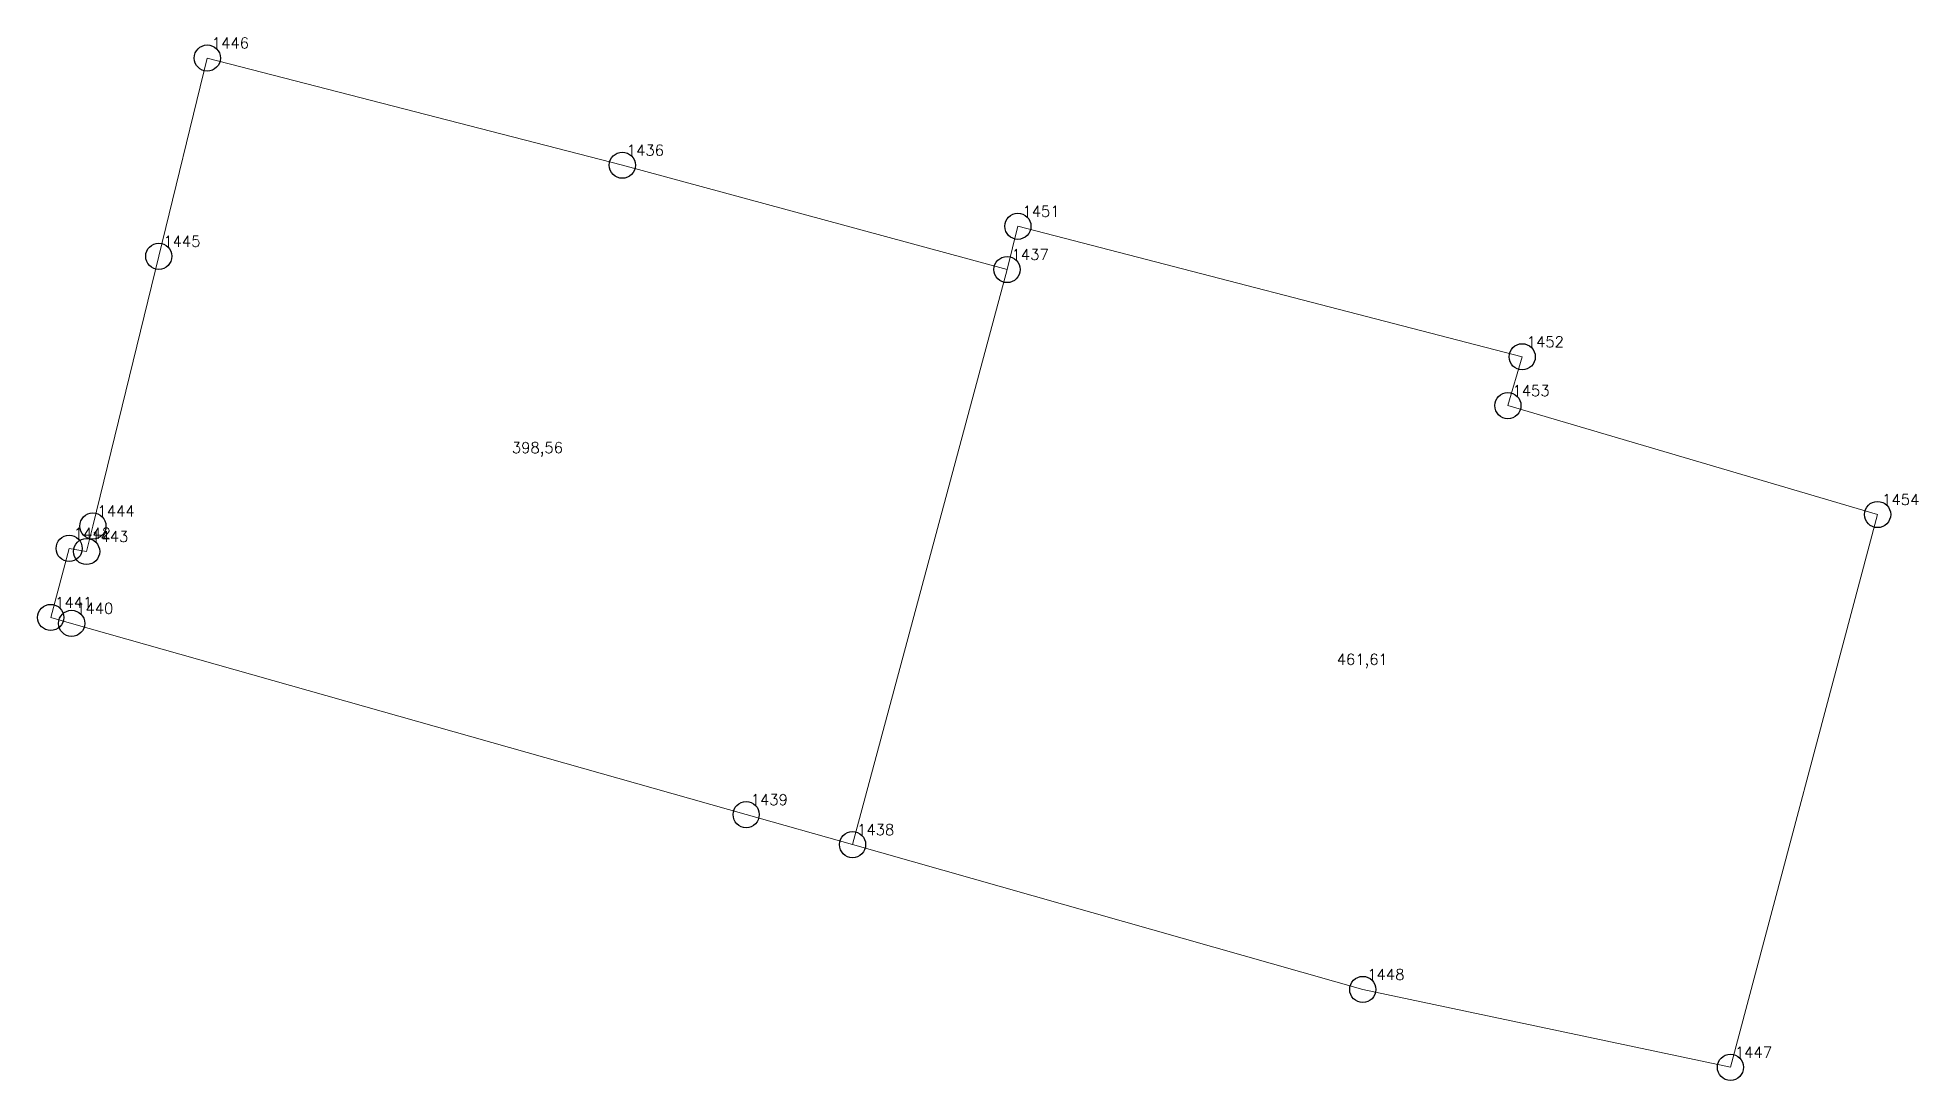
# Model space of a CAD drawing. Extents: x 1391578 to 1399811, y 355675 to 360827.
# Drawn here: x 1395245.3 to 1395299.2, y 360397.4 to 360427.3 of the extents above; entities that cross this region are included whole.
import ezdxf

# ---------------------------------------------------------------- set-up
doc = ezdxf.new("R2010")
doc.units = 0
doc.header["$PDMODE"] = 33
doc.header["$PDSIZE"] = 0.75
doc.layers.add('6 - утвержденные границы территорий окн', color=7, linetype='Continuous')
doc.styles.get("Standard").update_dxf_attribs({"font": 'simplex.shx'})

msp = doc.modelspace()

# ---------------------------------------------------------------- texts
at = {"layer": '6 - утвержденные границы территорий окн', "color": 7}
for s, p in [('1446', (1395250.319, 360427.019)), ('1436', (1395262.219, 360423.949)), ('1451', (1395273.559, 360422.199)), ('1445', (1395248.929, 360421.339)), ('1437', (1395273.249, 360420.959)), ('1452', (1395288.019, 360418.459)), ('1453', (1395287.609, 360417.059)), ('398,56', (1395258.922, 360415.425)), ('1444', (1395247.039, 360413.609)), ('1454', (1395298.209, 360413.939)), ('1442', (1395246.359, 360412.969)), ('1443', (1395246.859, 360412.879)), ('1441', (1395245.829, 360410.989)), ('1440', (1395246.429, 360410.819)), ('461,61', (1395282.571, 360409.357)), ('1439', (1395265.769, 360405.339)), ('1438', (1395268.819, 360404.479)), ('1448', (1395283.449, 360400.329)), ('1447', (1395293.989, 360398.099))]:
    msp.add_text(s, height=0.3111, dxfattribs=at).set_placement(p)

# ---------------------------------------------------------------- linework, layer by layer
at = {"layer": '6 - утвержденные границы территорий окн', "color": 7, "lineweight": 20}
for points in [[(1395262.09, 360423.675), (1395273.12, 360420.685), (1395268.69, 360404.205), (1395265.64, 360405.065), (1395246.3, 360410.545), (1395245.7, 360410.715), (1395246.23, 360412.695), (1395246.73, 360412.605), (1395246.91, 360413.335), (1395248.8, 360421.065), (1395250.19, 360426.745), (1395262.09, 360423.675)], [(1395293.86, 360397.825), (1395283.32, 360400.055), (1395268.69, 360404.205), (1395273.12, 360420.685), (1395273.43, 360421.925), (1395287.89, 360418.185), (1395287.48, 360416.785), (1395298.08, 360413.665), (1395293.86, 360397.825)]]:
    msp.add_lwpolyline(points, close=True, dxfattribs=at)
at = {"layer": '6 - утвержденные границы территорий окн'}
for p in [(1395250.19, 360426.745), (1395262.09, 360423.675), (1395273.43, 360421.925), (1395248.8, 360421.065), (1395273.12, 360420.685), (1395287.89, 360418.185), (1395287.48, 360416.785), (1395298.08, 360413.665), (1395246.91, 360413.335), (1395246.23, 360412.695), (1395246.73, 360412.605), (1395245.7, 360410.715), (1395246.3, 360410.545), (1395265.64, 360405.065), (1395268.69, 360404.205), (1395283.32, 360400.055), (1395293.86, 360397.825)]:
    msp.add_point(p, dxfattribs=at)

msp.set_redraw_order([(e.dxf.handle, doc.entitydb.next_handle()) for e in msp.query("TEXT MTEXT ATTDEF DIMENSION ARC_DIMENSION")])  # texts and dimensions are drawn at this point

doc.saveas('drawing.dxf')
